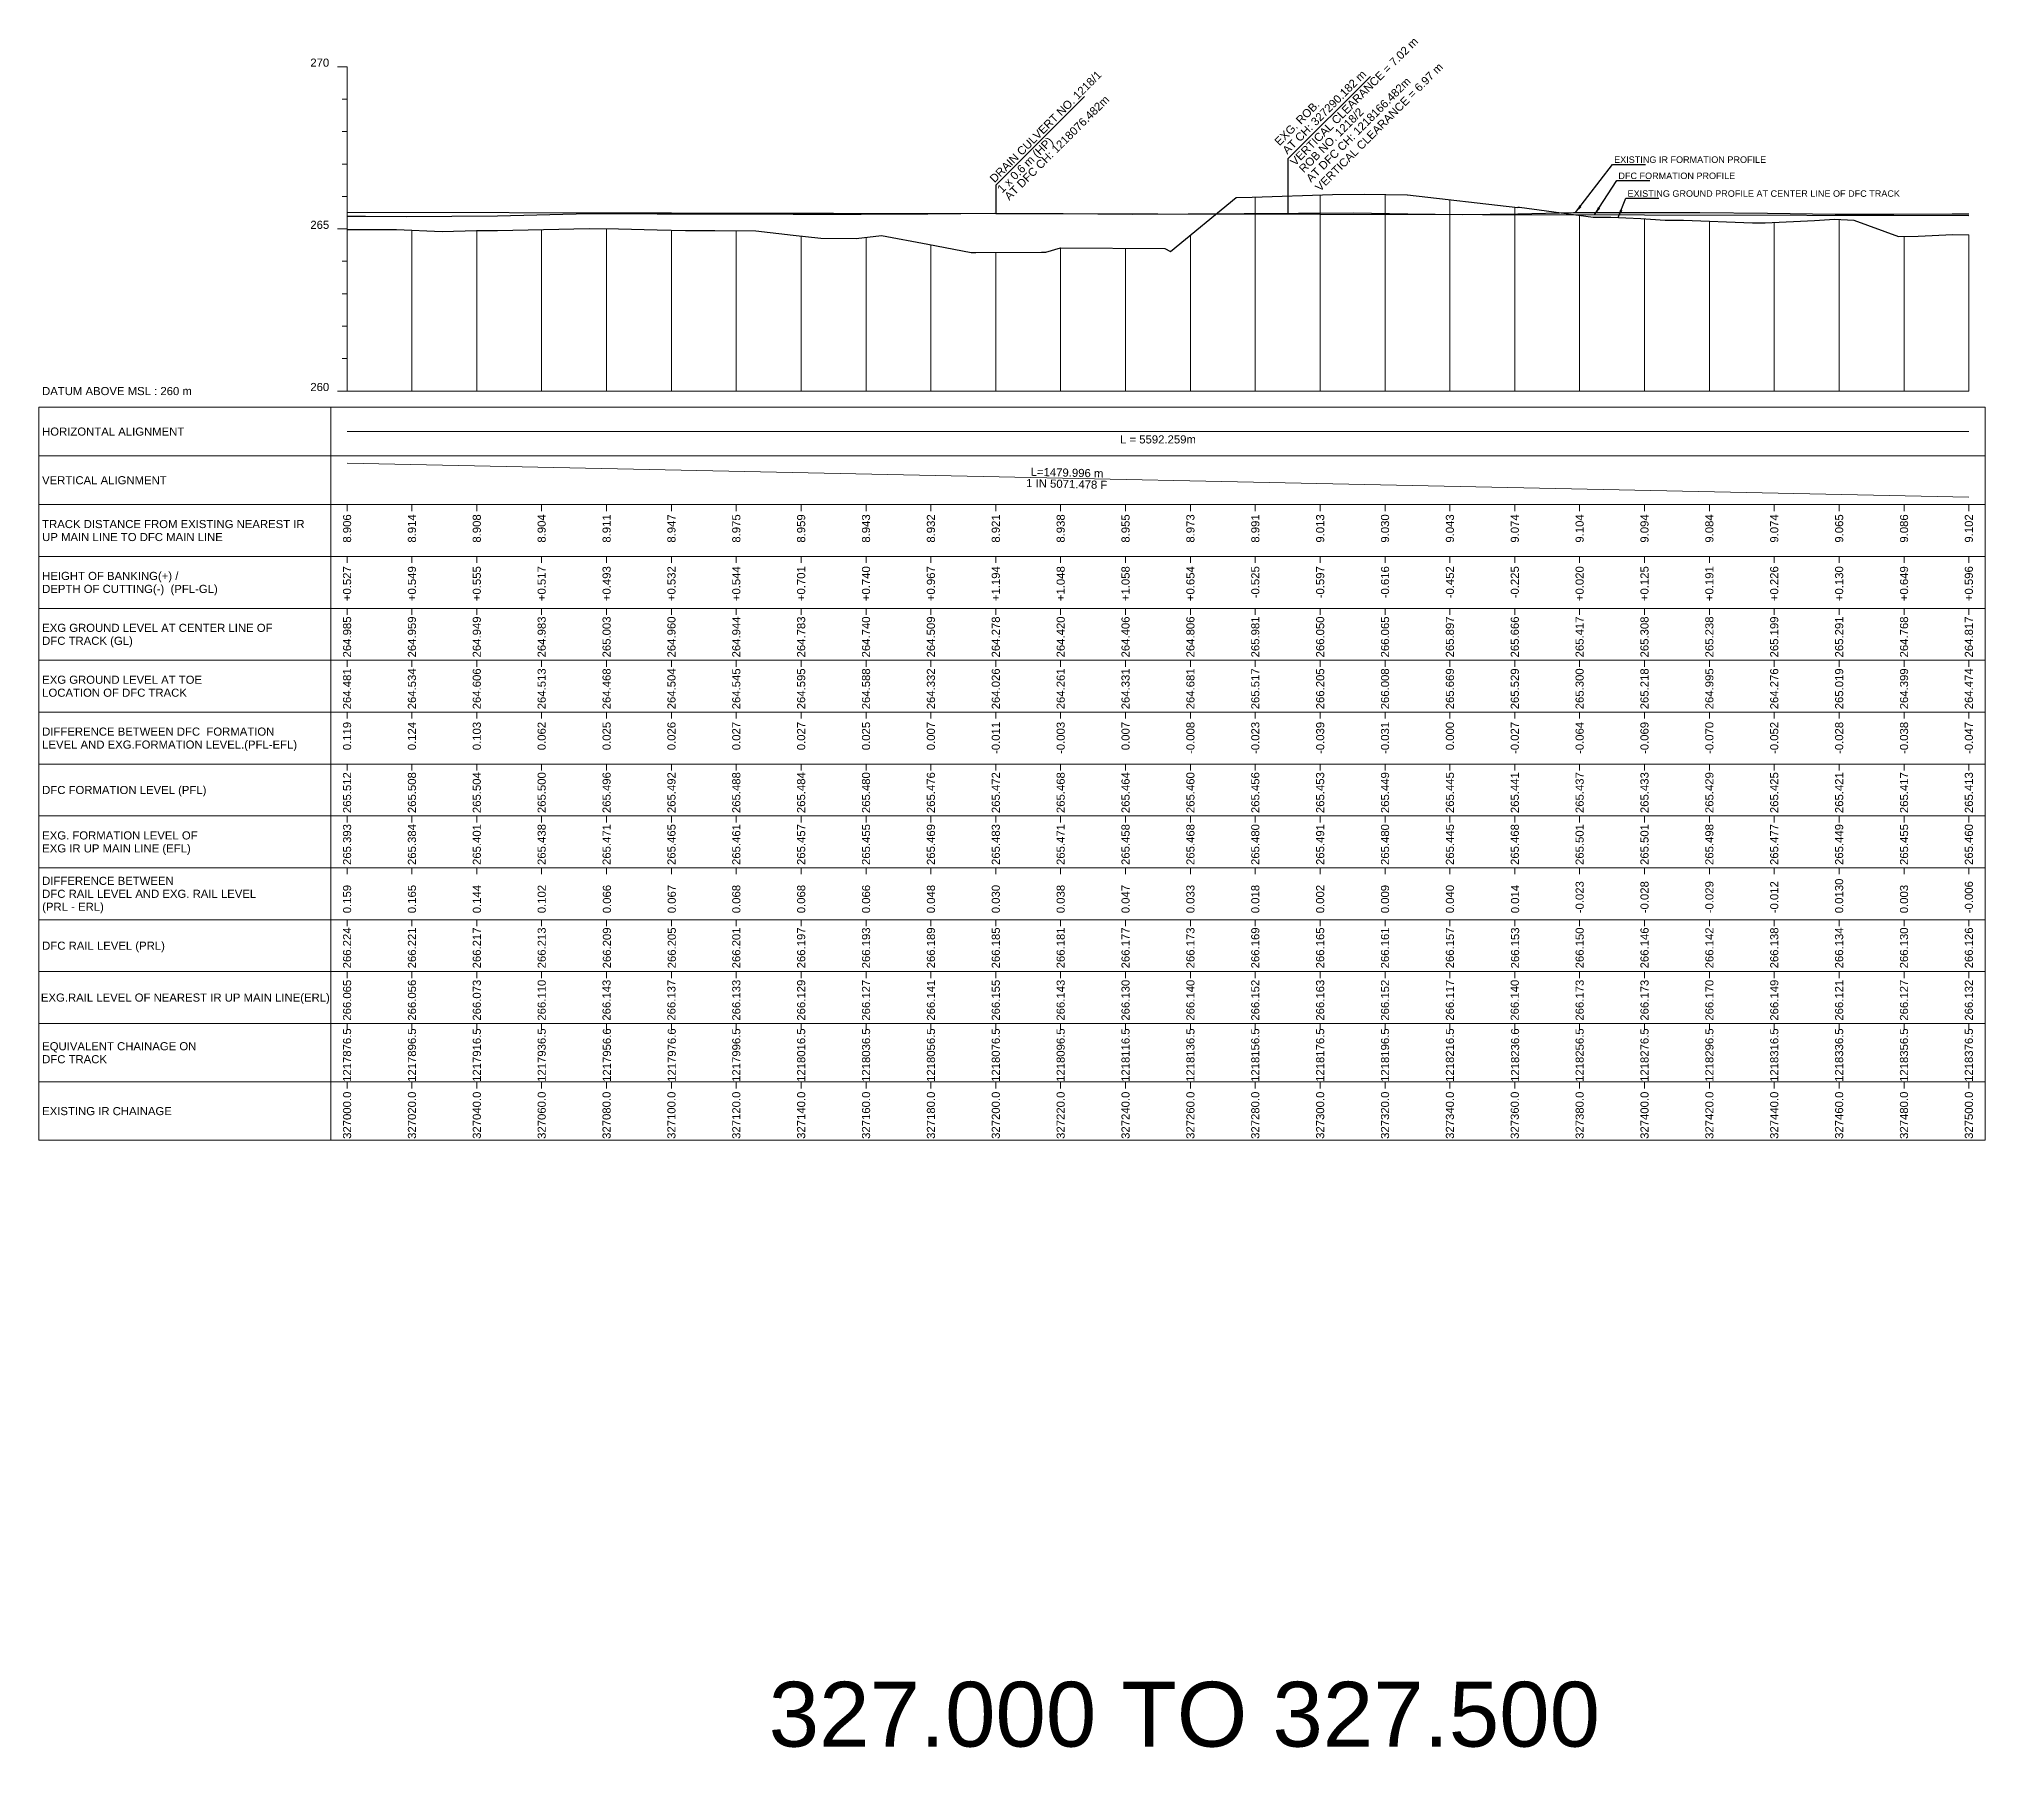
# Model space of a CAD drawing. Header units: metres. Extents: x 2905 to 23505, y -2719 to -1879.
# Drawn here: x 15905 to 16505, y -2428 to -1891 of the extents above; entities that cross this region are included whole.
import ezdxf
from ezdxf.enums import TextEntityAlignment as Align

# ---------------------------------------------------------------- set-up
doc = ezdxf.new("R2010")
doc.units = ezdxf.units.M
doc.header["$MEASUREMENT"] = 0
for name, color, linetype, lineweight in [('LS CUT FILL', 10, 'Continuous', 0), ('LS DATUM', 7, 'Continuous', 0), ('LS DATUM X', 7, 'Continuous', 0), ('LS DATUM Y', 7, 'Continuous', 0), ('LS DIFF. EXG.RL & PRO. RL', 10, 'Continuous', 0), ('LS DIFF. PFL & EFL', 10, 'Continuous', 0), ('LS EXG FL', 7, 'Continuous', 0), ('LS EXG GL', 7, 'Continuous', 0), ('LS EXG GL AT PRO TOE', 7, 'Continuous', 0), ('LS EXG IR CH', 7, 'Continuous', 0), ('LS EXG RL', 7, 'Continuous', 0), ('LS EXG. FL', 7, 'Continuous', 0), ('LS EXG. GL', 7, 'Continuous', 0), ('LS EXG. GL AT PRO. TOE', 7, 'Continuous', 0), ('LS EXG. IR CH', 7, 'Continuous', 0), ('LS EXG. RL', 7, 'Continuous', 0), ('LS FRAME', 7, 'Continuous', 0), ('LS HORIZONTAL ALIGNMENT', 10, 'Continuous', 0), ('LS PFL-EFL', 10, 'Continuous', 0), ('LS PRL-ERL', 10, 'Continuous', 0), ('LS PRO FL', 10, 'Continuous', 0), ('LS PRO. CUT & FILL', 10, 'Continuous', 0), ('LS PRO. DFCC CH', 10, 'Continuous', 0), ('LS PRO. FL', 10, 'Continuous', 0), ('LS PRO. RL', 10, 'Continuous', 0), ('LS PROFILE EXG FL', 7, 'Continuous', 25), ('LS PROFILE EXG GL', 7, 'Continuous', 30), ('LS PROFILE PRO FL', 1, 'Continuous', 30), ('LS TICKS', 7, 'Continuous', 0), ('LS TRACK CENTER', 10, 'Continuous', 0), ("LS TRACK CENTER's", 10, 'Continuous', 0), ('LS VERTICAL ALIGNMENT', 10, 'Continuous', 0), ('Profile Grid', 7, 'Continuous', 0)]:
    doc.layers.add(name, color=color, linetype=linetype, lineweight=lineweight)
for name, color, linetype in [('LS DRAIN CULVERT', 10, 'Continuous'), ("LS LC'S", 7, 'Continuous'), ('ref text', 3, 'Continuous')]:
    doc.layers.add(name, color=color, linetype=linetype)
doc.styles.get("Standard").update_dxf_attribs({"font": 'arial.ttf'})
doc.styles.add('Style-Arial', font='arial.ttf')
doc.styles.add('StyleArial', font='arial.ttf')
doc.dimstyles.get("Standard").update_dxf_attribs({"dimtxt": 5, "dimasz": 0.18, "dimexe": 0.18, "dimexo": 0.0625, "dimgap": 0.09, "dimtad": 0, "dimtih": 1, "dimtoh": 1, "dimdec": 4, "dimzin": 0, "dimdsep": 46, "dimtxsty": 'Standard', "dimcen": 0.09, "dimadec": 0, "dimazin": 0, "dimtfac": 1, "dimtdec": 4, "dimtofl": 0, "dimtmove": 0, "dimatfit": 3, "dimfxl": 1, "dimtolj": 1, "dimtzin": 0, "dimarcsym": 0})

msp = doc.modelspace()

# ---------------------------------------------------------------- texts
at = {"layer": 'LS CUT FILL', "lineweight": 0, "style": 'Style-Arial'}
for s, p in [('+0.527', (16000, -2054)), ('+0.549', (16019.99, -2054)), ('+0.555', (16039.99, -2054)), ('+0.517', (16059.99, -2054)), ('+0.493', (16080.01, -2054)), ('+0.532', (16100.01, -2054)), ('+0.544', (16119.99, -2054)), ('+0.701', (16139.99, -2054)), ('+0.740', (16159.99, -2054)), ('+0.967', (16179.99, -2054)), ('+1.194', (16200, -2054)), ('+1.048', (16220, -2054)), ('+1.058', (16240, -2054)), ('+0.654', (16260, -2054)), ('-0.525', (16280.01, -2054)), ('-0.597', (16300.01, -2054)), ('-0.616', (16320, -2054)), ('-0.452', (16340, -2054)), ('-0.225', (16360.01, -2054)), ('+0.020', (16379.99, -2054)), ('+0.125', (16399.99, -2054)), ('+0.191', (16419.99, -2054)), ('+0.226', (16439.99, -2054)), ('+0.130', (16460.01, -2054)), ('+0.649', (16480.01, -2054)), ('+0.596', (16500, -2054))]:
    msp.add_text(s, height=2.5, rotation=90, dxfattribs=at).set_placement(p, align=Align.MIDDLE_RIGHT)
at = {"layer": 'LS DATUM', "color": 7, "style": 'StyleArial'}
msp.add_text('DATUM ABOVE MSL : 260 m', height=2.5, rotation=0.00003, dxfattribs=at).set_placement((15905.97, -2000), align=Align.MIDDLE_LEFT)
at = {"layer": 'LS DATUM Y', "color": 7, "lineweight": 0, "style": 'Style-Arial'}
for s, p in [('270', (15994.5, -1900)), ('270', (15994.5, -1900)), ('265', (15994.5, -1950)), ('260', (15994.5, -2000))]:
    msp.add_text(s, height=2.5, dxfattribs=at).set_placement(p, align=Align.RIGHT)
at = {"layer": 'LS DIFF. EXG.RL & PRO. RL', "color": 10, "style": 'StyleArial'}
for s, p in [('DIFFERENCE BETWEEN ', (15906, -2151)), ('DFC RAIL LEVEL AND EXG. RAIL LEVEL ', (15906, -2155)), ('(PRL - ERL)', (15906, -2159))]:
    msp.add_text(s, height=2.5, rotation=0.00003, dxfattribs=at).set_placement(p, align=Align.MIDDLE_LEFT)
at = {"layer": 'LS DIFF. PFL & EFL', "color": 10, "style": 'StyleArial'}
for s, p in [('DIFFERENCE BETWEEN DFC  FORMATION ', (15906, -2105)), ('LEVEL AND EXG.FORMATION LEVEL.(PFL-EFL)', (15906, -2109))]:
    msp.add_text(s, height=2.5, rotation=0.00003, dxfattribs=at).set_placement(p, align=Align.MIDDLE_LEFT)
at = {"layer": 'LS DRAIN CULVERT'}
for s, p in [('DRAIN CULVERT NO. 1218/1', (16199.62, -1935.94)), ('AT DFC CH: 1218076.482m', (16204.17, -1941.38)), ('1 x 0.6 m (HP)', (16201.97, -1939.09))]:
    msp.add_text(s, height=2.5, rotation=44.95988, dxfattribs=at).set_placement(p)
at = {"layer": 'LS EXG FL', "style": 'StyleArial'}
for s, p in [('EXG. FORMATION LEVEL OF', (15906, -2137)), ('EXG IR UP MAIN LINE (EFL)', (15906, -2141))]:
    msp.add_text(s, height=2.5, rotation=0.00003, dxfattribs=at).set_placement(p, align=Align.MIDDLE_LEFT)
at = {"layer": 'LS EXG GL', "lineweight": 0, "style": 'Style-Arial'}
for s, p in [('264.985', (16000, -2069.5)), ('264.959', (16019.99, -2069.5)), ('264.949', (16039.99, -2069.5)), ('264.983', (16059.99, -2069.5)), ('265.003', (16080.01, -2069.5)), ('264.960', (16100.01, -2069.5)), ('264.944', (16119.99, -2069.5)), ('264.783', (16139.99, -2069.5)), ('264.740', (16159.99, -2069.5)), ('264.509', (16179.99, -2069.5)), ('264.278', (16200, -2069.5)), ('264.420', (16220, -2069.5)), ('264.406', (16240, -2069.5)), ('264.806', (16260, -2069.5)), ('265.981', (16280.01, -2069.5)), ('266.050', (16300.01, -2069.5)), ('266.065', (16320, -2069.5)), ('265.897', (16340, -2069.5)), ('265.666', (16360.01, -2069.5)), ('265.417', (16379.99, -2069.5)), ('265.308', (16399.99, -2069.5)), ('265.238', (16419.99, -2069.5)), ('265.199', (16439.99, -2069.5)), ('265.291', (16460.01, -2069.5)), ('264.768', (16480.01, -2069.5)), ('264.817', (16500, -2069.5))]:
    msp.add_text(s, height=2.5, rotation=90, dxfattribs=at).set_placement(p, align=Align.MIDDLE_RIGHT)
at = {"layer": 'LS EXG GL AT PRO TOE', "color": 7, "style": 'StyleArial'}
for s, p in [('EXG GROUND LEVEL AT TOE', (15906, -2089)), ('LOCATION OF DFC TRACK', (15906, -2093))]:
    msp.add_text(s, height=2.5, rotation=0.00003, dxfattribs=at).set_placement(p, align=Align.MIDDLE_LEFT)
at = {"layer": 'LS EXG IR CH', "style": 'Style-Arial'}
for s, p in [('327000.0', (16000, -2216)), ('327020.0', (16020, -2216)), ('327040.0', (16040, -2216)), ('327060.0', (16060, -2216)), ('327080.0', (16080, -2216)), ('327100.0', (16100, -2216)), ('327120.0', (16120, -2216)), ('327140.0', (16140, -2216)), ('327160.0', (16160, -2216)), ('327180.0', (16180, -2216)), ('327200.0', (16200, -2216)), ('327220.0', (16220, -2216)), ('327240.0', (16240, -2216)), ('327260.0', (16260, -2216)), ('327280.0', (16280, -2216)), ('327300.0', (16300, -2216)), ('327320.0', (16320, -2216)), ('327340.0', (16340, -2216)), ('327360.0', (16360, -2216)), ('327380.0', (16380, -2216)), ('327400.0', (16400, -2216)), ('327420.0', (16420, -2216)), ('327440.0', (16440, -2216)), ('327460.0', (16460, -2216)), ('327480.0', (16480, -2216)), ('327500.0', (16500, -2216))]:
    msp.add_text(s, height=2.5, rotation=90, dxfattribs=at).set_placement(p, align=Align.MIDDLE_RIGHT)
at = {"layer": 'LS EXG RL', "style": 'Style-Arial'}
for s, p in [('266.065', (16000, -2181.5)), ('266.056', (16020, -2181.5)), ('266.073', (16040, -2181.5)), ('266.110', (16060, -2181.5)), ('266.143', (16080, -2181.5)), ('266.137', (16100, -2181.5)), ('266.133', (16120, -2181.5)), ('266.129', (16140, -2181.5)), ('266.127', (16160, -2181.5)), ('266.141', (16180, -2181.5)), ('266.155', (16200, -2181.5)), ('266.143', (16220, -2181.5)), ('266.130', (16240, -2181.5)), ('266.140', (16260, -2181.5)), ('266.152', (16280, -2181.5)), ('266.163', (16300, -2181.5)), ('266.152', (16320, -2181.5)), ('266.117', (16340, -2181.5)), ('266.140', (16360, -2181.5)), ('266.173', (16380, -2181.5)), ('266.173', (16400, -2181.5)), ('266.170', (16420, -2181.5)), ('266.149', (16440, -2181.5)), ('266.121', (16460, -2181.5)), ('266.127', (16480, -2181.5)), ('266.132', (16500, -2181.5))]:
    msp.add_text(s, height=2.5, rotation=90, dxfattribs=at).set_placement(p, align=Align.MIDDLE_RIGHT)
at = {"layer": 'LS EXG. FL'}
for s, p in [('265.393', (16000, -2133.5)), ('265.384', (16019.99, -2133.5)), ('265.401', (16039.99, -2133.5)), ('265.438', (16059.99, -2133.5)), ('265.471', (16080.01, -2133.5)), ('265.465', (16100.01, -2133.5)), ('265.461', (16119.99, -2133.5)), ('265.457', (16139.99, -2133.5)), ('265.455', (16159.99, -2133.5)), ('265.469', (16179.99, -2133.5)), ('265.483', (16200, -2133.5)), ('265.471', (16220, -2133.5)), ('265.458', (16240, -2133.5)), ('265.468', (16260, -2133.5)), ('265.480', (16280.01, -2133.5)), ('265.491', (16300.01, -2133.5)), ('265.480', (16320, -2133.5)), ('265.445', (16340, -2133.5)), ('265.468', (16360.01, -2133.5)), ('265.501', (16379.99, -2133.5)), ('265.501', (16399.99, -2133.5)), ('265.498', (16419.99, -2133.5)), ('265.477', (16439.99, -2133.5)), ('265.449', (16460.01, -2133.5)), ('265.455', (16480.01, -2133.5)), ('265.460', (16500, -2133.5))]:
    msp.add_text(s, height=2.5, rotation=90, dxfattribs=at).set_placement(p, align=Align.MIDDLE_RIGHT)
at = {"layer": 'LS EXG. GL', "color": 7, "style": 'StyleArial'}
for s, p in [('EXG GROUND LEVEL AT CENTER LINE OF ', (15906, -2073)), ('DFC TRACK (GL)', (15906, -2077))]:
    msp.add_text(s, height=2.5, rotation=0.00003, dxfattribs=at).set_placement(p, align=Align.MIDDLE_LEFT)
at = {"layer": 'LS EXG. GL AT PRO. TOE'}
for s, p in [('264.481', (16000, -2085.5)), ('264.534', (16019.99, -2085.5)), ('264.606', (16039.99, -2085.5)), ('264.513', (16059.99, -2085.5)), ('264.468', (16080.01, -2085.5)), ('264.504', (16100.01, -2085.5)), ('264.545', (16119.99, -2085.5)), ('264.595', (16139.99, -2085.5)), ('264.588', (16159.99, -2085.5)), ('264.332', (16179.99, -2085.5)), ('264.026', (16200, -2085.5)), ('264.261', (16220, -2085.5)), ('264.331', (16240, -2085.5)), ('264.681', (16260, -2085.5)), ('265.517', (16280.01, -2085.5)), ('266.205', (16300.01, -2085.5)), ('266.008', (16320, -2085.5)), ('265.669', (16340, -2085.5)), ('265.529', (16360.01, -2085.5)), ('265.300', (16379.99, -2085.5)), ('265.218', (16399.99, -2085.5)), ('264.995', (16419.99, -2085.5)), ('264.276', (16439.99, -2085.5)), ('265.019', (16460.01, -2085.5)), ('264.399', (16480.01, -2085.5)), ('264.474', (16500, -2085.5))]:
    msp.add_text(s, height=2.5, rotation=90, dxfattribs=at).set_placement(p, align=Align.MIDDLE_RIGHT)
at = {"layer": 'LS EXG. IR CH', "style": 'StyleArial'}
msp.add_text('EXISTING IR CHAINAGE', height=2.5, rotation=0.00003, dxfattribs=at).set_placement((15906, -2222), align=Align.MIDDLE_LEFT)
at = {"layer": 'LS EXG. RL', "style": 'StyleArial'}
msp.add_text('EXG.RAIL LEVEL OF NEAREST IR UP MAIN LINE(ERL)', height=2.5, rotation=0.00003, dxfattribs=at).set_placement((15905.61, -2187), align=Align.MIDDLE_LEFT)
at = {"layer": 'LS HORIZONTAL ALIGNMENT', "style": 'StyleArial'}
msp.add_text('HORIZONTAL ALIGNMENT', height=2.5, rotation=0.00003, dxfattribs=at).set_placement((15905.97, -2012.5), align=Align.MIDDLE_LEFT)
at = {"layer": 'LS HORIZONTAL ALIGNMENT', "lineweight": 0, "insert": (16250, -2014.92), "char_height": 2.5, "attachment_point": 5, "line_spacing_factor": 0.6, "style": 'Style-Arial'}
msp.add_mtext('L = 5592.259m', dxfattribs=at)
at = {"layer": "LS LC'S", "lineweight": 13, "style": 'Style-Arial'}
for s, p in [('VERTICAL CLEARANCE = 7.02 m', (16292.27, -1930.76)), ('AT CH: 327290.182 m', (16289.9, -1927.2)), ('EXG. ROB. ', (16287.46, -1924.54))]:
    msp.add_text(s, height=2.5, rotation=45.10494, dxfattribs=at).set_placement(p)
at = {"layer": "LS LC'S", "color": 10, "lineweight": 13, "style": 'Style-Arial'}
for s, p in [('VERTICAL CLEARANCE = 6.97 m', (16299.97, -1938.62)), ('AT DFC CH: 1218166.482m', (16297.19, -1935.84)), ('ROB NO. 1218/2', (16294.97, -1932.89))]:
    msp.add_text(s, height=2.5, rotation=45.10494, dxfattribs=at).set_placement(p)
at = {"layer": 'LS PFL-EFL'}
for s, p in [('0.119', (16000, -2102)), ('0.124', (16019.99, -2102)), ('0.103', (16039.99, -2102)), ('0.062', (16059.99, -2102)), ('0.025', (16080.01, -2102)), ('0.026', (16100.01, -2102)), ('0.027', (16119.99, -2102)), ('0.027', (16139.99, -2102)), ('0.025', (16159.99, -2102)), ('0.007', (16179.99, -2102)), ('-0.011', (16200, -2102)), ('-0.003', (16220, -2102)), ('0.007', (16240, -2102)), ('-0.008', (16260, -2102)), ('-0.023', (16280.01, -2102)), ('-0.039', (16300.01, -2102)), ('-0.031', (16320, -2102)), ('0.000', (16340, -2102)), ('-0.027', (16360.01, -2102)), ('-0.064', (16379.99, -2102)), ('-0.069', (16399.99, -2102)), ('-0.070', (16419.99, -2102)), ('-0.052', (16439.99, -2102)), ('-0.028', (16460.01, -2102)), ('-0.038', (16480.01, -2102)), ('-0.047', (16500, -2102))]:
    msp.add_text(s, height=2.5, rotation=90, dxfattribs=at).set_placement(p, align=Align.MIDDLE_RIGHT)
at = {"layer": 'LS PRL-ERL'}
for s, p in [('0.159', (16001.25, -2161)), ('0.165', (16021.25, -2161)), ('0.144', (16041.25, -2161)), ('0.102', (16061.25, -2161)), ('0.066', (16081.35, -2161)), ('0.067', (16101.35, -2161)), ('0.068', (16121.25, -2161)), ('0.068', (16141.25, -2161)), ('0.066', (16161.25, -2161)), ('0.048', (16181.25, -2161)), ('0.030', (16201.25, -2161)), ('0.038', (16221.25, -2161)), ('0.047', (16241.25, -2161)), ('0.033', (16261.25, -2161)), ('0.018', (16281.25, -2161)), ('0.002', (16301.25, -2161)), ('0.009', (16321.25, -2161)), ('0.040', (16341.25, -2161)), ('0.014', (16361.35, -2161)), ('-0.023', (16381.25, -2161)), ('-0.028', (16401.25, -2161)), ('-0.029', (16421.25, -2161)), ('-0.012', (16441.25, -2161)), ('0.0130', (16461.25, -2161)), ('0.003', (16481.25, -2161)), ('-0.006', (16501.25, -2161))]:
    msp.add_text(s, height=2.5, rotation=90, dxfattribs=at).set_placement(p)
at = {"layer": 'LS PRO FL', "lineweight": 0, "style": 'Style-Arial'}
for s, p in [('265.512', (16000, -2117.5)), ('265.508', (16019.99, -2117.5)), ('265.504', (16039.99, -2117.5)), ('265.500', (16059.99, -2117.5)), ('265.496', (16080.01, -2117.5)), ('265.492', (16100.01, -2117.5)), ('265.488', (16119.99, -2117.5)), ('265.484', (16139.99, -2117.5)), ('265.480', (16159.99, -2117.5)), ('265.476', (16179.99, -2117.5)), ('265.472', (16200, -2117.5)), ('265.468', (16220, -2117.5)), ('265.464', (16240, -2117.5)), ('265.460', (16260, -2117.5)), ('265.456', (16280.01, -2117.5)), ('265.453', (16300.01, -2117.5)), ('265.449', (16320, -2117.5)), ('265.445', (16340, -2117.5)), ('265.441', (16360.01, -2117.5)), ('265.437', (16379.99, -2117.5)), ('265.433', (16399.99, -2117.5)), ('265.429', (16419.99, -2117.5)), ('265.425', (16439.99, -2117.5)), ('265.421', (16460.01, -2117.5)), ('265.417', (16480.01, -2117.5)), ('265.413', (16500, -2117.5))]:
    msp.add_text(s, height=2.5, rotation=90, dxfattribs=at).set_placement(p, align=Align.MIDDLE_RIGHT)
at = {"layer": 'LS PRO. CUT & FILL', "color": 10, "style": 'StyleArial'}
for s, p in [('HEIGHT OF BANKING(+) /', (15906, -2057)), ('DEPTH OF CUTTING(-)  (PFL-GL)', (15906, -2061))]:
    msp.add_text(s, height=2.5, rotation=0.00003, dxfattribs=at).set_placement(p, align=Align.MIDDLE_LEFT)
at = {"layer": 'LS PRO. DFCC CH', "color": 10, "style": 'Style-Arial'}
for s, p in [('EQUIVALENT CHAINAGE ON ', (15906, -2202)), ('DFC TRACK', (15906, -2206))]:
    msp.add_text(s, height=2.5, rotation=0.00003, dxfattribs=at).set_placement(p, align=Align.MIDDLE_LEFT)
at = {"layer": 'LS PRO. DFCC CH'}
for s, p in [('1217876.5', (16001.25, -2213)), ('1217896.5', (16021.25, -2213)), ('1217916.5', (16041.25, -2213)), ('1217936.5', (16061.25, -2213)), ('1217956.6', (16081.35, -2213)), ('1217976.6', (16101.35, -2213)), ('1217996.5', (16121.25, -2213)), ('1218016.5', (16141.25, -2213)), ('1218036.5', (16161.25, -2213)), ('1218056.5', (16181.25, -2213)), ('1218076.5', (16201.25, -2213)), ('1218096.5', (16221.25, -2213)), ('1218116.5', (16241.25, -2213)), ('1218136.5', (16261.25, -2213)), ('1218156.5', (16281.25, -2213)), ('1218176.5', (16301.25, -2213)), ('1218196.5', (16321.25, -2213)), ('1218216.5', (16341.25, -2213)), ('1218236.6', (16361.35, -2213)), ('1218256.5', (16381.25, -2213)), ('1218276.5', (16401.25, -2213)), ('1218296.5', (16421.25, -2213)), ('1218316.5', (16441.25, -2213)), ('1218336.5', (16461.25, -2213)), ('1218356.5', (16481.25, -2213)), ('1218376.5', (16501.25, -2213))]:
    msp.add_text(s, height=2.5, rotation=90, dxfattribs=at).set_placement(p)
at = {"layer": 'LS PRO. FL', "color": 10, "style": 'StyleArial'}
msp.add_text('DFC FORMATION LEVEL (PFL) ', height=2.5, rotation=0.00003, dxfattribs=at).set_placement((15906, -2123), align=Align.MIDDLE_LEFT)
at = {"layer": 'LS PRO. RL'}
for s, p in [('266.224', (16001.25, -2178)), ('266.221', (16021.25, -2178)), ('266.217', (16041.25, -2178)), ('266.213', (16061.25, -2178)), ('266.209', (16081.35, -2178)), ('266.205', (16101.35, -2178)), ('266.201', (16121.25, -2178)), ('266.197', (16141.25, -2178)), ('266.193', (16161.25, -2178)), ('266.189', (16181.25, -2178)), ('266.185', (16201.25, -2178)), ('266.181', (16221.25, -2178)), ('266.177', (16241.25, -2178)), ('266.173', (16261.25, -2178)), ('266.169', (16281.25, -2178)), ('266.165', (16301.25, -2178)), ('266.161', (16321.25, -2178)), ('266.157', (16341.25, -2178)), ('266.153', (16361.35, -2178)), ('266.150', (16381.25, -2178)), ('266.146', (16401.25, -2178)), ('266.142', (16421.25, -2178)), ('266.138', (16441.25, -2178)), ('266.134', (16461.25, -2178)), ('266.130', (16481.25, -2178)), ('266.126', (16501.25, -2178))]:
    msp.add_text(s, height=2.5, rotation=90, dxfattribs=at).set_placement(p)
at = {"layer": 'LS PRO. RL', "color": 10, "style": 'StyleArial'}
msp.add_text('DFC RAIL LEVEL (PRL)', height=2.5, rotation=0.00003, dxfattribs=at).set_placement((15906, -2171), align=Align.MIDDLE_LEFT)
at = {"layer": 'LS PROFILE EXG FL', "color": 7, "linetype": 'Continuous', "lineweight": 0, "style": 'Style-Arial'}
msp.add_text('EXISTING IR FORMATION PROFILE', height=2, dxfattribs=at).set_placement((16390.63, -1929.65))
at = {"layer": 'LS PROFILE EXG GL', "color": 7, "lineweight": 0, "style": 'Style-Arial'}
msp.add_text('EXISTING GROUND PROFILE AT CENTER LINE OF DFC TRACK', height=2, dxfattribs=at).set_placement((16394.78, -1940.11, 0))
at = {"layer": 'LS PROFILE PRO FL', "style": 'Style-Arial'}
msp.add_text(' DFC FORMATION PROFILE', height=2, dxfattribs=at).set_placement((16391.18, -1934.64, 0))
at = {"layer": 'LS TRACK CENTER'}
for s, p in [('8.906', (16000, -2038)), ('8.914', (16019.99, -2038)), ('8.908', (16039.99, -2038)), ('8.904', (16059.99, -2038)), ('8.911', (16080.01, -2038)), ('8.947', (16100.01, -2038)), ('8.975', (16119.99, -2038)), ('8.959', (16139.99, -2038)), ('8.943', (16159.99, -2038)), ('8.932', (16179.99, -2038)), ('8.921', (16200, -2038)), ('8.938', (16220, -2038)), ('8.955', (16240, -2038)), ('8.973', (16260, -2038)), ('8.991', (16280.01, -2038)), ('9.013', (16300.01, -2038)), ('9.030', (16320, -2038)), ('9.043', (16340, -2038)), ('9.074', (16360.01, -2038)), ('9.104', (16379.99, -2038)), ('9.094', (16399.99, -2038)), ('9.084', (16419.99, -2038)), ('9.074', (16439.99, -2038)), ('9.065', (16460.01, -2038)), ('9.086', (16480.01, -2038)), ('9.102', (16500, -2038))]:
    msp.add_text(s, height=2.5, rotation=90, dxfattribs=at).set_placement(p, align=Align.MIDDLE_RIGHT)
at = {"layer": "LS TRACK CENTER's", "color": 10, "style": 'StyleArial'}
for s, p in [('TRACK DISTANCE FROM EXISTING NEAREST IR ', (15906, -2041)), ('UP MAIN LINE TO DFC MAIN LINE', (15906, -2045))]:
    msp.add_text(s, height=2.5, rotation=0.00003, dxfattribs=at).set_placement(p, align=Align.MIDDLE_LEFT)
at = {"layer": 'LS VERTICAL ALIGNMENT', "style": 'StyleArial'}
msp.add_text('VERTICAL ALIGNMENT', height=2.5, rotation=0.00003, dxfattribs=at).set_placement((15905.97, -2027.5), align=Align.MIDDLE_LEFT)
at = {"layer": 'LS VERTICAL ALIGNMENT', "lineweight": 0, "insert": (16221.92, -2026.91), "char_height": 2.5, "attachment_point": 5, "rotation": 358.6216, "line_spacing_factor": 0.84, "style": 'Style-Arial'}
msp.add_mtext('L=1479.996 m\\P1 IN 5071.478 F', dxfattribs=at)
at = {"layer": 'ref text', "color": 3, "insert": (16130, -2418.23), "char_height": 20, "width": 256.3165, "attachment_point": 7, "bg_fill": 3, "box_fill_scale": 1.5, "bg_fill_color": 256, "bg_fill_transparency": 0}
msp.add_mtext('327.000 TO 327.500', dxfattribs=at)

# ---------------------------------------------------------------- linework, layer by layer
at = {"layer": 'LS DATUM X', "color": 7, "linetype": 'Continuous', "lineweight": 0}
msp.add_line((16000, -2000), (16500, -2000), dxfattribs=at)
at = {"layer": 'LS DATUM Y', "color": 7, "linetype": 'Continuous', "lineweight": 0}
for p, q in [((15997, -1900), (16000, -1900)), ((15997, -1900), (16000, -1900)), ((16000, -2000), (16000, -1900)), ((15998.5, -1910), (16000, -1910)), ((15998.5, -1920), (16000, -1920)), ((15998.5, -1930), (16000, -1930)), ((15998.5, -1940), (16000, -1940)), ((15997, -1950), (16000, -1950)), ((15998.5, -1960), (16000, -1960)), ((15998.5, -1970), (16000, -1970)), ((15998.5, -1980), (16000, -1980)), ((15998.5, -1990), (16000, -1990)), ((15997, -2000), (16000, -2000))]:
    msp.add_line(p, q, dxfattribs=at)
at = {"layer": 'LS DRAIN CULVERT'}
msp.add_lwpolyline([(16227.33, -1909.22), (16200, -1936.54), (16200, -1945.28)], dxfattribs=at)
at = {"layer": 'LS FRAME'}
for points in [[(15995, -2231), (15905, -2231), (15905, -2005)], [(15905, -2005), (15995, -2005)], [(15995, -2020), (15905, -2020)], [(15995, -2035), (15905, -2035)], [(15995, -2051), (15905, -2051)], [(15905, -2051), (15995, -2051)], [(15995, -2067), (15905, -2067)], [(15905, -2067), (15995, -2067)], [(15995, -2083), (15905, -2083)], [(15905, -2083), (15995, -2083)], [(15995, -2099), (15905, -2099)], [(15995, -2115), (15905, -2115)], [(15905, -2115), (15995, -2115)], [(15995, -2131), (15905, -2131)], [(15905, -2131), (15995, -2131)], [(15995, -2147), (15905, -2147)], [(15905, -2147), (15995, -2147)], [(15995, -2163), (15905, -2163)], [(15905, -2163), (15995, -2163)], [(15995, -2179), (15905, -2179)], [(15995, -2195), (15905, -2195)], [(15995, -2213), (15905, -2213)]]:
    msp.add_lwpolyline(points, dxfattribs=at)
at = {"layer": 'LS FRAME', "color": 7, "linetype": 'Continuous', "lineweight": 0, "flags": 128}
for points in [[(15995, -2020), (16505, -2020), (16505, -2005), (15995, -2005), (15995, -2020)], [(15995, -2035), (16505, -2035), (16505, -2020), (15995, -2020), (15995, -2035)], [(15995, -2051), (16505, -2051), (16505, -2035), (15995, -2035), (15995, -2051)], [(15995, -2067), (16505, -2067), (16505, -2051), (15995, -2051), (15995, -2067)], [(15995, -2083), (16505, -2083), (16505, -2067), (15995, -2067), (15995, -2083)], [(15995, -2099), (16505, -2099), (16505, -2083), (15995, -2083), (15995, -2099)], [(15995, -2115), (16505, -2115), (16505, -2099), (15995, -2099), (15995, -2115)], [(15995, -2131), (16505, -2131), (16505, -2115), (15995, -2115), (15995, -2131)], [(15995, -2147), (16505, -2147), (16505, -2131), (15995, -2131), (15995, -2147)], [(15995, -2163), (16505, -2163), (16505, -2147), (15995, -2147), (15995, -2163)], [(15995, -2179), (16505, -2179), (16505, -2163), (15995, -2163), (15995, -2179)], [(15995, -2195), (16505, -2195), (16505, -2179), (15995, -2179), (15995, -2195)], [(15995, -2213), (16505, -2213), (16505, -2195), (15995, -2195), (15995, -2213)], [(15995, -2231), (16505, -2231), (16505, -2213), (15995, -2213), (15995, -2231)]]:
    msp.add_lwpolyline(points, close=True, dxfattribs=at)
at = {"layer": 'LS FRAME', "color": 7, "linetype": 'Continuous', "lineweight": 0}
msp.add_3dface([(15995, -2099), (15915, -2099), (15915, -2099)], dxfattribs=at)
at = {"layer": 'LS HORIZONTAL ALIGNMENT', "lineweight": 0, "flags": 128}
msp.add_lwpolyline([(16000, -2012.5), (16500, -2012.5)], dxfattribs=at)
at = {"layer": "LS LC'S"}
msp.add_lwpolyline([(16290.19, -1945.46), (16290.19, -1928.33), (16315.49, -1903.03)], dxfattribs=at)
at = {"layer": 'LS PROFILE EXG FL'}
msp.add_lwpolyline([(16000, -1946.07), (16005.66, -1946.1), (16018.21, -1946.18), (16046.43, -1945.93), (16074.65, -1945.28), (16095.59, -1945.33), (16116.53, -1945.38), (16137.52, -1945.42), (16158.51, -1945.46), (16179.02, -1945.31), (16199.54, -1945.17), (16220.77, -1945.3), (16242, -1945.43), (16259.28, -1945.32), (16276.56, -1945.23), (16293.35, -1945.13), (16310.14, -1945.03), (16326.99, -1945.32), (16343.84, -1945.61), (16360.96, -1945.31), (16378.07, -1945), (16397.54, -1944.99), (16417.01, -1944.99), (16437.91, -1945.2), (16458.82, -1945.51), (16476.82, -1945.45), (16494.82, -1945.41), (16500, -1945.4)], dxfattribs=at)
at = {"layer": 'LS PROFILE EXG GL', "flags": 128}
msp.add_lwpolyline([(16000, -1950.15), (16001.31, -1950.21), (16005.65, -1950.21), (16015.21, -1950.22), (16029.32, -1950.77), (16039.94, -1950.51), (16046.42, -1950.5), (16060.53, -1950.16), (16074.61, -1949.87), (16083.64, -1950.03), (16095.58, -1950.32), (16104.39, -1950.48), (16113.35, -1950.46), (16126.06, -1950.64), (16137.51, -1951.9), (16146.02, -1952.83), (16156.91, -1952.99), (16164.79, -1951.99), (16179.02, -1954.72), (16192.38, -1957.29), (16193.8, -1957.25), (16214.09, -1957.17), (16215.46, -1957.17), (16219.9, -1955.8), (16252.09, -1956.02), (16253.87, -1957.02), (16274.06, -1940.28), (16279.04, -1940.22), (16303.84, -1939.37), (16313.8, -1939.25), (16326.81, -1939.47), (16326.9, -1939.53), (16360.9, -1943.44), (16361, -1943.27), (16361.23, -1943.28), (16361.43, -1943.28), (16384.18, -1946.41), (16389.58, -1946.38), (16398.87, -1946.85), (16406.41, -1947.32), (16412, -1947.28), (16433.3, -1948.18), (16437.24, -1948.15), (16452.4, -1947.39), (16458.55, -1947.03), (16464.53, -1947.31), (16478.27, -1952.37), (16484.39, -1952.2), (16495.05, -1951.7), (16500, -1951.83)], dxfattribs=at)
at = {"layer": 'LS PROFILE PRO FL'}
msp.add_line((16000, -1944.88), (16500, -1945.87), dxfattribs=at)
at = {"layer": 'LS TICKS', "color": 7, "linetype": 'Continuous', "lineweight": 0, "flags": 128}
for points in [[(16000, -2037), (16000, -2035)], [(16019.99, -2037), (16019.99, -2035)], [(16039.99, -2037), (16039.99, -2035)], [(16059.99, -2037), (16059.99, -2035)], [(16080.01, -2037), (16080.01, -2035)], [(16100.01, -2037), (16100.01, -2035)], [(16119.99, -2037), (16119.99, -2035)], [(16139.99, -2037), (16139.99, -2035)], [(16159.99, -2037), (16159.99, -2035)], [(16179.99, -2037), (16179.99, -2035)], [(16200, -2037), (16200, -2035)], [(16220, -2037), (16220, -2035)], [(16240, -2037), (16240, -2035)], [(16260, -2037), (16260, -2035)], [(16280.01, -2037), (16280.01, -2035)], [(16300.01, -2037), (16300.01, -2035)], [(16320, -2037), (16320, -2035)], [(16340, -2037), (16340, -2035)], [(16360.01, -2037), (16360.01, -2035)], [(16379.99, -2037), (16379.99, -2035)], [(16399.99, -2037), (16399.99, -2035)], [(16419.99, -2037), (16419.99, -2035)], [(16439.99, -2037), (16439.99, -2035)], [(16460.01, -2037), (16460.01, -2035)], [(16480.01, -2037), (16480.01, -2035)], [(16500, -2037), (16500, -2035)], [(16000, -2053), (16000, -2051)], [(16019.99, -2053), (16019.99, -2051)], [(16039.99, -2053), (16039.99, -2051)], [(16059.99, -2053), (16059.99, -2051)], [(16080.01, -2053), (16080.01, -2051)], [(16100.01, -2053), (16100.01, -2051)], [(16119.99, -2053), (16119.99, -2051)], [(16139.99, -2053), (16139.99, -2051)], [(16159.99, -2053), (16159.99, -2051)], [(16179.99, -2053), (16179.99, -2051)], [(16200, -2053), (16200, -2051)], [(16220, -2053), (16220, -2051)], [(16240, -2053), (16240, -2051)], [(16260, -2053), (16260, -2051)], [(16280.01, -2053), (16280.01, -2051)], [(16300.01, -2053), (16300.01, -2051)], [(16320, -2053), (16320, -2051)], [(16340, -2053), (16340, -2051)], [(16360.01, -2053), (16360.01, -2051)], [(16379.99, -2053), (16379.99, -2051)], [(16399.99, -2053), (16399.99, -2051)], [(16419.99, -2053), (16419.99, -2051)], [(16439.99, -2053), (16439.99, -2051)], [(16460.01, -2053), (16460.01, -2051)], [(16480.01, -2053), (16480.01, -2051)], [(16500, -2053), (16500, -2051)], [(16000, -2069), (16000, -2067)], [(16019.99, -2069), (16019.99, -2067)], [(16039.99, -2069), (16039.99, -2067)], [(16059.99, -2069), (16059.99, -2067)], [(16080.01, -2069), (16080.01, -2067)], [(16100.01, -2069), (16100.01, -2067)], [(16119.99, -2069), (16119.99, -2067)], [(16139.99, -2069), (16139.99, -2067)], [(16159.99, -2069), (16159.99, -2067)], [(16179.99, -2069), (16179.99, -2067)], [(16200, -2069), (16200, -2067)], [(16220, -2069), (16220, -2067)], [(16240, -2069), (16240, -2067)], [(16260, -2069), (16260, -2067)], [(16280.01, -2069), (16280.01, -2067)], [(16300.01, -2069), (16300.01, -2067)], [(16320, -2069), (16320, -2067)], [(16340, -2069), (16340, -2067)], [(16360.01, -2069), (16360.01, -2067)], [(16379.99, -2069), (16379.99, -2067)], [(16399.99, -2069), (16399.99, -2067)], [(16419.99, -2069), (16419.99, -2067)], [(16439.99, -2069), (16439.99, -2067)], [(16460.01, -2069), (16460.01, -2067)], [(16480.01, -2069), (16480.01, -2067)], [(16500, -2069), (16500, -2067)], [(16000, -2085), (16000, -2083)], [(16019.99, -2085), (16019.99, -2083)], [(16039.99, -2085), (16039.99, -2083)], [(16059.99, -2085), (16059.99, -2083)], [(16080.01, -2085), (16080.01, -2083)], [(16100.01, -2085), (16100.01, -2083)], [(16119.99, -2085), (16119.99, -2083)], [(16139.99, -2085), (16139.99, -2083)], [(16159.99, -2085), (16159.99, -2083)], [(16179.99, -2085), (16179.99, -2083)], [(16200, -2085), (16200, -2083)], [(16220, -2085), (16220, -2083)], [(16240, -2085), (16240, -2083)], [(16260, -2085), (16260, -2083)], [(16280.01, -2085), (16280.01, -2083)], [(16300.01, -2085), (16300.01, -2083)], [(16320, -2085), (16320, -2083)], [(16340, -2085), (16340, -2083)], [(16360.01, -2085), (16360.01, -2083)], [(16379.99, -2085), (16379.99, -2083)], [(16399.99, -2085), (16399.99, -2083)], [(16419.99, -2085), (16419.99, -2083)], [(16439.99, -2085), (16439.99, -2083)], [(16460.01, -2085), (16460.01, -2083)], [(16480.01, -2085), (16480.01, -2083)], [(16500, -2085), (16500, -2083)], [(16000, -2101), (16000, -2099)], [(16019.99, -2101), (16019.99, -2099)], [(16039.99, -2101), (16039.99, -2099)], [(16059.99, -2101), (16059.99, -2099)], [(16080.01, -2101), (16080.01, -2099)], [(16100.01, -2101), (16100.01, -2099)], [(16119.99, -2101), (16119.99, -2099)], [(16139.99, -2101), (16139.99, -2099)], [(16159.99, -2101), (16159.99, -2099)], [(16179.99, -2101), (16179.99, -2099)], [(16200, -2101), (16200, -2099)], [(16220, -2101), (16220, -2099)], [(16240, -2101), (16240, -2099)], [(16260, -2101), (16260, -2099)], [(16280.01, -2101), (16280.01, -2099)], [(16300.01, -2101), (16300.01, -2099)], [(16320, -2101), (16320, -2099)], [(16340, -2101), (16340, -2099)], [(16360.01, -2101), (16360.01, -2099)], [(16379.99, -2101), (16379.99, -2099)], [(16399.99, -2101), (16399.99, -2099)], [(16419.99, -2101), (16419.99, -2099)], [(16439.99, -2101), (16439.99, -2099)], [(16460.01, -2101), (16460.01, -2099)], [(16480.01, -2101), (16480.01, -2099)], [(16500, -2101), (16500, -2099)], [(16000, -2117), (16000, -2115)], [(16019.99, -2117), (16019.99, -2115)], [(16039.99, -2117), (16039.99, -2115)], [(16059.99, -2117), (16059.99, -2115)], [(16080.01, -2117), (16080.01, -2115)], [(16100.01, -2117), (16100.01, -2115)], [(16119.99, -2117), (16119.99, -2115)], [(16139.99, -2117), (16139.99, -2115)], [(16159.99, -2117), (16159.99, -2115)], [(16179.99, -2117), (16179.99, -2115)], [(16200, -2117), (16200, -2115)], [(16220, -2117), (16220, -2115)], [(16240, -2117), (16240, -2115)], [(16260, -2117), (16260, -2115)], [(16280.01, -2117), (16280.01, -2115)], [(16300.01, -2117), (16300.01, -2115)], [(16320, -2117), (16320, -2115)], [(16340, -2117), (16340, -2115)], [(16360.01, -2117), (16360.01, -2115)], [(16379.99, -2117), (16379.99, -2115)], [(16399.99, -2117), (16399.99, -2115)], [(16419.99, -2117), (16419.99, -2115)], [(16439.99, -2117), (16439.99, -2115)], [(16460.01, -2117), (16460.01, -2115)], [(16480.01, -2117), (16480.01, -2115)], [(16500, -2117), (16500, -2115)], [(16000, -2133), (16000, -2131)], [(16019.99, -2133), (16019.99, -2131)], [(16039.99, -2133), (16039.99, -2131)], [(16059.99, -2133), (16059.99, -2131)], [(16080.01, -2133), (16080.01, -2131)], [(16100.01, -2133), (16100.01, -2131)], [(16119.99, -2133), (16119.99, -2131)], [(16139.99, -2133), (16139.99, -2131)], [(16159.99, -2133), (16159.99, -2131)], [(16179.99, -2133), (16179.99, -2131)], [(16200, -2133), (16200, -2131)], [(16220, -2133), (16220, -2131)], [(16240, -2133), (16240, -2131)], [(16260, -2133), (16260, -2131)], [(16280.01, -2133), (16280.01, -2131)], [(16300.01, -2133), (16300.01, -2131)], [(16320, -2133), (16320, -2131)], [(16340, -2133), (16340, -2131)], [(16360.01, -2133), (16360.01, -2131)], [(16379.99, -2133), (16379.99, -2131)], [(16399.99, -2133), (16399.99, -2131)], [(16419.99, -2133), (16419.99, -2131)], [(16439.99, -2133), (16439.99, -2131)], [(16460.01, -2133), (16460.01, -2131)], [(16480.01, -2133), (16480.01, -2131)], [(16500, -2133), (16500, -2131)], [(16000, -2149), (16000, -2147)], [(16019.99, -2149), (16019.99, -2147)], [(16039.99, -2149), (16039.99, -2147)], [(16059.99, -2149), (16059.99, -2147)], [(16080.01, -2149), (16080.01, -2147)], [(16100.01, -2149), (16100.01, -2147)], [(16119.99, -2149), (16119.99, -2147)], [(16139.99, -2149), (16139.99, -2147)], [(16159.99, -2149), (16159.99, -2147)], [(16179.99, -2149), (16179.99, -2147)], [(16200, -2149), (16200, -2147)], [(16220, -2149), (16220, -2147)], [(16240, -2149), (16240, -2147)], [(16260, -2149), (16260, -2147)], [(16280.01, -2149), (16280.01, -2147)], [(16300.01, -2149), (16300.01, -2147)], [(16320, -2149), (16320, -2147)], [(16340, -2149), (16340, -2147)], [(16360.01, -2149), (16360.01, -2147)], [(16379.99, -2149), (16379.99, -2147)], [(16399.99, -2149), (16399.99, -2147)], [(16419.99, -2149), (16419.99, -2147)], [(16439.99, -2149), (16439.99, -2147)], [(16460.01, -2149), (16460.01, -2147)], [(16480.01, -2149), (16480.01, -2147)], [(16500, -2149), (16500, -2147)], [(16000, -2165), (16000, -2163)], [(16019.99, -2165), (16019.99, -2163)], [(16039.99, -2165), (16039.99, -2163)], [(16059.99, -2165), (16059.99, -2163)], [(16080.01, -2165), (16080.01, -2163)], [(16100.01, -2165), (16100.01, -2163)], [(16119.99, -2165), (16119.99, -2163)], [(16139.99, -2165), (16139.99, -2163)], [(16159.99, -2165), (16159.99, -2163)], [(16179.99, -2165), (16179.99, -2163)], [(16200, -2165), (16200, -2163)], [(16220, -2165), (16220, -2163)], [(16240, -2165), (16240, -2163)], [(16260, -2165), (16260, -2163)], [(16280.01, -2165), (16280.01, -2163)], [(16300.01, -2165), (16300.01, -2163)], [(16320, -2165), (16320, -2163)], [(16340, -2165), (16340, -2163)], [(16360.01, -2165), (16360.01, -2163)], [(16379.99, -2165), (16379.99, -2163)], [(16399.99, -2165), (16399.99, -2163)], [(16419.99, -2165), (16419.99, -2163)], [(16439.99, -2165), (16439.99, -2163)], [(16460.01, -2165), (16460.01, -2163)], [(16480.01, -2165), (16480.01, -2163)], [(16500, -2165), (16500, -2163)], [(16000, -2181), (16000, -2179)], [(16019.99, -2181), (16019.99, -2179)], [(16039.99, -2181), (16039.99, -2179)], [(16059.99, -2181), (16059.99, -2179)], [(16080.01, -2181), (16080.01, -2179)], [(16100.01, -2181), (16100.01, -2179)], [(16119.99, -2181), (16119.99, -2179)], [(16139.99, -2181), (16139.99, -2179)], [(16159.99, -2181), (16159.99, -2179)], [(16179.99, -2181), (16179.99, -2179)], [(16200, -2181), (16200, -2179)], [(16220, -2181), (16220, -2179)], [(16240, -2181), (16240, -2179)], [(16260, -2181), (16260, -2179)], [(16280.01, -2181), (16280.01, -2179)], [(16300.01, -2181), (16300.01, -2179)], [(16320, -2181), (16320, -2179)], [(16340, -2181), (16340, -2179)], [(16360.01, -2181), (16360.01, -2179)], [(16379.99, -2181), (16379.99, -2179)], [(16399.99, -2181), (16399.99, -2179)], [(16419.99, -2181), (16419.99, -2179)], [(16439.99, -2181), (16439.99, -2179)], [(16460.01, -2181), (16460.01, -2179)], [(16480.01, -2181), (16480.01, -2179)], [(16500, -2181), (16500, -2179)], [(16000, -2197), (16000, -2195)], [(16019.99, -2197), (16019.99, -2195)], [(16039.99, -2197), (16039.99, -2195)], [(16059.99, -2197), (16059.99, -2195)], [(16080.01, -2197), (16080.01, -2195)], [(16100.01, -2197), (16100.01, -2195)], [(16119.99, -2197), (16119.99, -2195)], [(16139.99, -2197), (16139.99, -2195)], [(16159.99, -2197), (16159.99, -2195)], [(16179.99, -2197), (16179.99, -2195)], [(16200, -2197), (16200, -2195)], [(16220, -2197), (16220, -2195)], [(16240, -2197), (16240, -2195)], [(16260, -2197), (16260, -2195)], [(16280.01, -2197), (16280.01, -2195)], [(16300.01, -2197), (16300.01, -2195)], [(16320, -2197), (16320, -2195)], [(16340, -2197), (16340, -2195)], [(16360.01, -2197), (16360.01, -2195)], [(16379.99, -2197), (16379.99, -2195)], [(16399.99, -2197), (16399.99, -2195)], [(16419.99, -2197), (16419.99, -2195)], [(16439.99, -2197), (16439.99, -2195)], [(16460.01, -2197), (16460.01, -2195)], [(16480.01, -2197), (16480.01, -2195)], [(16500, -2197), (16500, -2195)], [(16000, -2215), (16000, -2213)], [(16019.99, -2215), (16019.99, -2213)], [(16039.99, -2215), (16039.99, -2213)], [(16059.99, -2215), (16059.99, -2213)], [(16080.01, -2215), (16080.01, -2213)], [(16100.01, -2215), (16100.01, -2213)], [(16119.99, -2215), (16119.99, -2213)], [(16139.99, -2215), (16139.99, -2213)], [(16159.99, -2215), (16159.99, -2213)], [(16179.99, -2215), (16179.99, -2213)], [(16200, -2215), (16200, -2213)], [(16220, -2215), (16220, -2213)], [(16240, -2215), (16240, -2213)], [(16260, -2215), (16260, -2213)], [(16280.01, -2215), (16280.01, -2213)], [(16300.01, -2215), (16300.01, -2213)], [(16320, -2215), (16320, -2213)], [(16340, -2215), (16340, -2213)], [(16360.01, -2215), (16360.01, -2213)], [(16379.99, -2215), (16379.99, -2213)], [(16399.99, -2215), (16399.99, -2213)], [(16419.99, -2215), (16419.99, -2213)], [(16439.99, -2215), (16439.99, -2213)], [(16460.01, -2215), (16460.01, -2213)], [(16480.01, -2215), (16480.01, -2213)], [(16500, -2215), (16500, -2213)]]:
    msp.add_lwpolyline(points, dxfattribs=at)
at = {"layer": 'LS VERTICAL ALIGNMENT', "linetype": 'Continuous', "lineweight": 0, "flags": 128}
msp.add_lwpolyline([(16000, -2022.25), (16500, -2032.75)], dxfattribs=at)
at = {"layer": 'Profile Grid', "linetype": 'Continuous', "lineweight": 0, "flags": 128}
for points in [[(16280.01, -2000), (16280.01, -1940.19)], [(16300.01, -2000), (16300.01, -1939.5)], [(16320, -2000), (16320, -1939.35)], [(16340, -2000), (16340, -1941.03)], [(16360.01, -2000), (16360.01, -1943.34)], [(16080.01, -2000), (16080.01, -1949.97)], [(16379.99, -2000), (16379.99, -1945.83)], [(16399.99, -2000), (16399.99, -1946.92)], [(16419.99, -2000), (16419.99, -1947.62)], [(16439.99, -2000), (16439.99, -1948.01)], [(16460.01, -2000), (16460.01, -1947.09)], [(16000, -2000), (16000, -1950.15)], [(16019.99, -2000), (16019.99, -1950.41)], [(16039.99, -2000), (16039.99, -1950.51)], [(16059.99, -2000), (16059.99, -1950.17)], [(16100.01, -2000), (16100.01, -1950.4)], [(16119.99, -2000), (16119.99, -1950.56)], [(16139.99, -2000), (16139.99, -1952.17)], [(16159.99, -2000), (16159.99, -1952.6)], [(16179.99, -2000), (16179.99, -1954.91)], [(16220, -2000), (16220, -1955.8)], [(16240, -2000), (16240, -1955.94)], [(16260, -2000), (16260, -1951.94)], [(16480.01, -2000), (16480.01, -1952.32)], [(16500, -2000), (16500, -1951.83)], [(16200, -2000), (16200, -1957.22)]]:
    msp.add_lwpolyline(points, dxfattribs=at)

msp.set_redraw_order([(e.dxf.handle, doc.entitydb.next_handle()) for e in msp.query("TEXT MTEXT ATTDEF DIMENSION ARC_DIMENSION")])  # texts and dimensions are drawn at this point

# ---------------------------------------------------------------- leaders
at = {"layer": 'LS PROFILE EXG FL', "color": 7, "lineweight": -3}
msp.add_leader([(16378.72, -1944.99), (16390.12, -1930.11), (16400.26, -1930.11)], dimstyle='Standard', override={"dimasz": 2.5, "dimexe": 0.25, "dimexo": 0.25, "dimgap": 0.25, "dimtad": 0, "dimtih": 0, "dimtoh": 0, "dimzin": 11, "dimadec": 4, "dimazin": 3, "dimatfit": 1, "dimfrac": 2, "dimtolj": 0, "dimtzin": 11}, dxfattribs=at)
at = {"layer": 'LS PROFILE EXG GL', "color": 7, "lineweight": -3}
msp.add_leader([(16391.89, -1946.49, 0), (16394.27, -1940.57, 0), (16404.41, -1940.57, 0)], dimstyle='Standard', override={"dimasz": 2.5, "dimexe": 0.25, "dimexo": 0.25, "dimgap": 0.25, "dimtad": 0, "dimtih": 0, "dimtoh": 0, "dimzin": 11, "dimadec": 4, "dimazin": 3, "dimatfit": 1, "dimfrac": 2, "dimtolj": 0, "dimtzin": 11}, dxfattribs=at)
at = {"layer": 'LS PROFILE PRO FL', "lineweight": -3}
msp.add_leader([(16384.61, -1945.64, 0), (16391.46, -1935.1, 0), (16401.6, -1935.1, 0)], dimstyle='Standard', override={"dimasz": 2.5, "dimexe": 0.25, "dimexo": 0.25, "dimgap": 0.25, "dimtad": 0, "dimtih": 0, "dimtoh": 0, "dimzin": 11, "dimadec": 4, "dimazin": 3, "dimatfit": 1, "dimfrac": 2, "dimtolj": 0, "dimtzin": 11}, dxfattribs=at)

doc.saveas('drawing.dxf')
